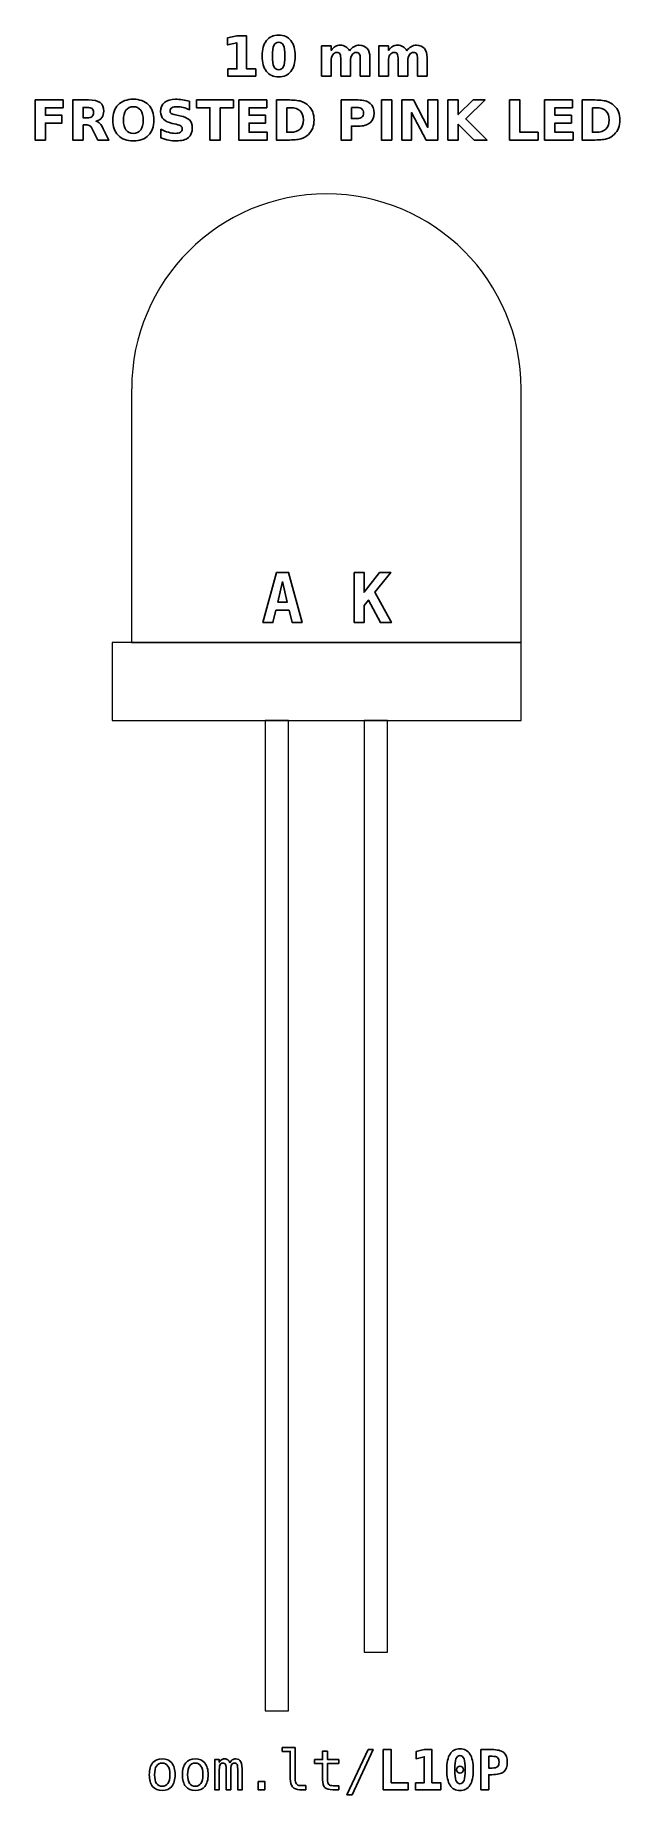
# Model space of a CAD drawing. Header units: centimetres. Extents: x -11.25 to -9.75, y -17.01 to -12.5.
import ezdxf

# ---------------------------------------------------------------- set-up
doc = ezdxf.new("R2010")
doc.units = ezdxf.units.CM
doc.header["$MEASUREMENT"] = 0
doc.layers.add('Layer 1', color=7, linetype='Continuous')

msp = doc.modelspace()

# ---------------------------------------------------------------- linework, layer by layer
at = {"layer": 'Layer 1', "color": 250, "lineweight": 20}
msp.add_lwpolyline([(-11.05011, -14.25501), (-10.00011, -14.25501), (-10.00011, -14.05501), (-11.05011, -14.05501), (-11.05011, -14.25501)], close=True, dxfattribs=at)
at = {"layer": 'Layer 1', "color": 250}
for points, knots in [([(-10.75326, -12.58415), (-10.75326, -12.58415), (-10.72983, -12.58415), (-10.72983, -12.58415), (-10.72983, -12.58415), (-10.72983, -12.58415), (-10.72983, -12.51766), (-10.72983, -12.51766), (-10.72983, -12.51766), (-10.72983, -12.51766), (-10.75387, -12.52263), (-10.75387, -12.52263), (-10.75387, -12.52263), (-10.75387, -12.52263), (-10.75387, -12.50456), (-10.75387, -12.50456), (-10.75387, -12.50456), (-10.75387, -12.50456), (-10.72997, -12.4996), (-10.72997, -12.4996), (-10.72997, -12.4996), (-10.72997, -12.4996), (-10.70476, -12.4996), (-10.70476, -12.4996), (-10.70476, -12.4996), (-10.70476, -12.4996), (-10.70476, -12.58415), (-10.70476, -12.58415), (-10.70476, -12.58415), (-10.70476, -12.58415), (-10.68134, -12.58415), (-10.68134, -12.58415), (-10.68134, -12.58415), (-10.68134, -12.58415), (-10.68134, -12.60247), (-10.68134, -12.60247), (-10.68134, -12.60247), (-10.68134, -12.60247), (-10.75326, -12.60247), (-10.75326, -12.60247), (-10.75326, -12.60247), (-10.75326, -12.60247), (-10.75326, -12.58415), (-10.75326, -12.58415)], [0, 0, 0, 0, 0.0909091, 0.0909091, 0.0909091, 0.0909091, 0.1818182, 0.1818182, 0.1818182, 0.1818182, 0.2727273, 0.2727273, 0.2727273, 0.2727273, 0.3636364, 0.3636364, 0.3636364, 0.3636364, 0.4545455, 0.4545455, 0.4545455, 0.4545455, 0.5454545, 0.5454545, 0.5454545, 0.5454545, 0.6363636, 0.6363636, 0.6363636, 0.6363636, 0.7272727, 0.7272727, 0.7272727, 0.7272727, 0.8181818, 0.8181818, 0.8181818, 0.8181818, 0.9090909, 0.9090909, 0.9090909, 0.9090909, 1, 1, 1, 1]), ([(-10.58016, -12.55113), (-10.58016, -12.56818), (-10.58383, -12.58133), (-10.59119, -12.59059), (-10.59119, -12.59059), (-10.59853, -12.59984), (-10.60897, -12.60447), (-10.62247, -12.60447), (-10.62247, -12.60447), (-10.63602, -12.60447), (-10.64648, -12.59984), (-10.65382, -12.59059), (-10.65382, -12.59059), (-10.66118, -12.58133), (-10.66485, -12.56818), (-10.66485, -12.55113), (-10.66485, -12.55113), (-10.66485, -12.53406), (-10.66118, -12.52088), (-10.65382, -12.51162), (-10.65382, -12.51162), (-10.64648, -12.50238), (-10.63602, -12.49774), (-10.62247, -12.49774), (-10.62247, -12.49774), (-10.60897, -12.49774), (-10.59853, -12.50238), (-10.59119, -12.51162), (-10.59119, -12.51162), (-10.58383, -12.52088), (-10.58016, -12.53406), (-10.58016, -12.55113)], [0, 0, 0, 0, 0.125, 0.125, 0.125, 0.125, 0.25, 0.25, 0.25, 0.25, 0.375, 0.375, 0.375, 0.375, 0.5, 0.5, 0.5, 0.5, 0.625, 0.625, 0.625, 0.625, 0.75, 0.75, 0.75, 0.75, 0.875, 0.875, 0.875, 0.875, 1, 1, 1, 1]), ([(-10.60669, -12.55094), (-10.60669, -12.53808), (-10.60789, -12.52902), (-10.61031, -12.52375), (-10.61031, -12.52375), (-10.61271, -12.51851), (-10.61678, -12.51588), (-10.62247, -12.51588), (-10.62247, -12.51588), (-10.62816, -12.51588), (-10.63223, -12.51851), (-10.63468, -12.52375), (-10.63468, -12.52375), (-10.6371, -12.52902), (-10.63832, -12.53808), (-10.63832, -12.55094), (-10.63832, -12.55094), (-10.63832, -12.56392), (-10.6371, -12.5731), (-10.63468, -12.57841), (-10.63468, -12.57841), (-10.63223, -12.58375), (-10.62816, -12.58641), (-10.62247, -12.58641), (-10.62247, -12.58641), (-10.61683, -12.58641), (-10.61278, -12.58375), (-10.61033, -12.57841), (-10.61033, -12.57841), (-10.60791, -12.5731), (-10.60669, -12.56392), (-10.60669, -12.55094)], [0, 0, 0, 0, 0.125, 0.125, 0.125, 0.125, 0.25, 0.25, 0.25, 0.25, 0.375, 0.375, 0.375, 0.375, 0.5, 0.5, 0.5, 0.5, 0.625, 0.625, 0.625, 0.625, 0.75, 0.75, 0.75, 0.75, 0.875, 0.875, 0.875, 0.875, 1, 1, 1, 1]), ([(-10.44091, -12.53812), (-10.43778, -12.53335), (-10.43409, -12.5297), (-10.42978, -12.52721), (-10.42978, -12.52721), (-10.42548, -12.52469), (-10.42078, -12.52345), (-10.41563, -12.52345), (-10.41563, -12.52345), (-10.40676, -12.52345), (-10.40001, -12.52618), (-10.39538, -12.53166), (-10.39538, -12.53166), (-10.39074, -12.53711), (-10.38841, -12.54506), (-10.38841, -12.55548), (-10.38841, -12.55548), (-10.38841, -12.55548), (-10.38841, -12.60247), (-10.38841, -12.60247), (-10.38841, -12.60247), (-10.38841, -12.60247), (-10.41323, -12.60247), (-10.41323, -12.60247), (-10.41323, -12.60247), (-10.41323, -12.60247), (-10.41323, -12.56223), (-10.41323, -12.56223), (-10.41323, -12.56223), (-10.41318, -12.56164), (-10.41316, -12.56103), (-10.41313, -12.56037), (-10.41313, -12.56037), (-10.41311, -12.55974), (-10.41309, -12.55882), (-10.41309, -12.55762), (-10.41309, -12.55762), (-10.41309, -12.55216), (-10.41388, -12.54819), (-10.41551, -12.54574), (-10.41551, -12.54574), (-10.41711, -12.54327), (-10.41969, -12.54205), (-10.42327, -12.54205), (-10.42327, -12.54205), (-10.42797, -12.54205), (-10.43157, -12.54398), (-10.43413, -12.54784), (-10.43413, -12.54784), (-10.43667, -12.55169), (-10.43799, -12.55727), (-10.43809, -12.56458), (-10.43809, -12.56458), (-10.43809, -12.56458), (-10.43809, -12.60247), (-10.43809, -12.60247), (-10.43809, -12.60247), (-10.43809, -12.60247), (-10.4629, -12.60247), (-10.4629, -12.60247), (-10.4629, -12.60247), (-10.4629, -12.60247), (-10.4629, -12.56223), (-10.4629, -12.56223), (-10.4629, -12.56223), (-10.4629, -12.55369), (-10.46363, -12.54819), (-10.46511, -12.54574), (-10.46511, -12.54574), (-10.46657, -12.54327), (-10.46918, -12.54205), (-10.47294, -12.54205), (-10.47294, -12.54205), (-10.47769, -12.54205), (-10.48134, -12.544), (-10.4839, -12.54788), (-10.4839, -12.54788), (-10.48646, -12.55176), (-10.48776, -12.55729), (-10.48776, -12.56451), (-10.48776, -12.56451), (-10.48776, -12.56451), (-10.48776, -12.60247), (-10.48776, -12.60247), (-10.48776, -12.60247), (-10.48776, -12.60247), (-10.51257, -12.60247), (-10.51257, -12.60247), (-10.51257, -12.60247), (-10.51257, -12.60247), (-10.51257, -12.52531), (-10.51257, -12.52531), (-10.51257, -12.52531), (-10.51257, -12.52531), (-10.48776, -12.52531), (-10.48776, -12.52531), (-10.48776, -12.52531), (-10.48776, -12.52531), (-10.48776, -12.53662), (-10.48776, -12.53662), (-10.48776, -12.53662), (-10.48472, -12.53224), (-10.48124, -12.52898), (-10.47731, -12.52676), (-10.47731, -12.52676), (-10.47339, -12.52455), (-10.46906, -12.52345), (-10.46433, -12.52345), (-10.46433, -12.52345), (-10.45902, -12.52345), (-10.45429, -12.52474), (-10.45022, -12.52731), (-10.45022, -12.52731), (-10.44613, -12.52989), (-10.44302, -12.53349), (-10.44091, -12.53812)], [0, 0, 0, 0, 0.0344828, 0.0344828, 0.0344828, 0.0344828, 0.0689655, 0.0689655, 0.0689655, 0.0689655, 0.1034483, 0.1034483, 0.1034483, 0.1034483, 0.137931, 0.137931, 0.137931, 0.137931, 0.1724138, 0.1724138, 0.1724138, 0.1724138, 0.2068966, 0.2068966, 0.2068966, 0.2068966, 0.2413793, 0.2413793, 0.2413793, 0.2413793, 0.2758621, 0.2758621, 0.2758621, 0.2758621, 0.3103448, 0.3103448, 0.3103448, 0.3103448, 0.3448276, 0.3448276, 0.3448276, 0.3448276, 0.3793103, 0.3793103, 0.3793103, 0.3793103, 0.4137931, 0.4137931, 0.4137931, 0.4137931, 0.4482759, 0.4482759, 0.4482759, 0.4482759, 0.4827586, 0.4827586, 0.4827586, 0.4827586, 0.5172414, 0.5172414, 0.5172414, 0.5172414, 0.5517241, 0.5517241, 0.5517241, 0.5517241, 0.5862069, 0.5862069, 0.5862069, 0.5862069, 0.6206897, 0.6206897, 0.6206897, 0.6206897, 0.6551724, 0.6551724, 0.6551724, 0.6551724, 0.6896552, 0.6896552, 0.6896552, 0.6896552, 0.7241379, 0.7241379, 0.7241379, 0.7241379, 0.7586207, 0.7586207, 0.7586207, 0.7586207, 0.7931034, 0.7931034, 0.7931034, 0.7931034, 0.8275862, 0.8275862, 0.8275862, 0.8275862, 0.862069, 0.862069, 0.862069, 0.862069, 0.8965517, 0.8965517, 0.8965517, 0.8965517, 0.9310345, 0.9310345, 0.9310345, 0.9310345, 0.9655172, 0.9655172, 0.9655172, 0.9655172, 1, 1, 1, 1]), ([(-10.29387, -12.53812), (-10.29074, -12.53335), (-10.28705, -12.5297), (-10.28274, -12.52721), (-10.28274, -12.52721), (-10.27844, -12.52469), (-10.27374, -12.52345), (-10.26859, -12.52345), (-10.26859, -12.52345), (-10.25972, -12.52345), (-10.25297, -12.52618), (-10.24834, -12.53166), (-10.24834, -12.53166), (-10.2437, -12.53711), (-10.24137, -12.54506), (-10.24137, -12.55548), (-10.24137, -12.55548), (-10.24137, -12.55548), (-10.24137, -12.60247), (-10.24137, -12.60247), (-10.24137, -12.60247), (-10.24137, -12.60247), (-10.26619, -12.60247), (-10.26619, -12.60247), (-10.26619, -12.60247), (-10.26619, -12.60247), (-10.26619, -12.56223), (-10.26619, -12.56223), (-10.26619, -12.56223), (-10.26614, -12.56164), (-10.26612, -12.56103), (-10.26609, -12.56037), (-10.26609, -12.56037), (-10.26607, -12.55974), (-10.26605, -12.55882), (-10.26605, -12.55762), (-10.26605, -12.55762), (-10.26605, -12.55216), (-10.26684, -12.54819), (-10.26847, -12.54574), (-10.26847, -12.54574), (-10.27007, -12.54327), (-10.27265, -12.54205), (-10.27623, -12.54205), (-10.27623, -12.54205), (-10.28093, -12.54205), (-10.28453, -12.54398), (-10.28709, -12.54784), (-10.28709, -12.54784), (-10.28963, -12.55169), (-10.29095, -12.55727), (-10.29105, -12.56458), (-10.29105, -12.56458), (-10.29105, -12.56458), (-10.29105, -12.60247), (-10.29105, -12.60247), (-10.29105, -12.60247), (-10.29105, -12.60247), (-10.31586, -12.60247), (-10.31586, -12.60247), (-10.31586, -12.60247), (-10.31586, -12.60247), (-10.31586, -12.56223), (-10.31586, -12.56223), (-10.31586, -12.56223), (-10.31586, -12.55369), (-10.31659, -12.54819), (-10.31807, -12.54574), (-10.31807, -12.54574), (-10.31953, -12.54327), (-10.32214, -12.54205), (-10.3259, -12.54205), (-10.3259, -12.54205), (-10.33065, -12.54205), (-10.3343, -12.544), (-10.33686, -12.54788), (-10.33686, -12.54788), (-10.33942, -12.55176), (-10.34072, -12.55729), (-10.34072, -12.56451), (-10.34072, -12.56451), (-10.34072, -12.56451), (-10.34072, -12.60247), (-10.34072, -12.60247), (-10.34072, -12.60247), (-10.34072, -12.60247), (-10.36553, -12.60247), (-10.36553, -12.60247), (-10.36553, -12.60247), (-10.36553, -12.60247), (-10.36553, -12.52531), (-10.36553, -12.52531), (-10.36553, -12.52531), (-10.36553, -12.52531), (-10.34072, -12.52531), (-10.34072, -12.52531), (-10.34072, -12.52531), (-10.34072, -12.52531), (-10.34072, -12.53662), (-10.34072, -12.53662), (-10.34072, -12.53662), (-10.33768, -12.53224), (-10.3342, -12.52898), (-10.33027, -12.52676), (-10.33027, -12.52676), (-10.32635, -12.52455), (-10.32202, -12.52345), (-10.31729, -12.52345), (-10.31729, -12.52345), (-10.31198, -12.52345), (-10.30725, -12.52474), (-10.30318, -12.52731), (-10.30318, -12.52731), (-10.29909, -12.52989), (-10.29598, -12.53349), (-10.29387, -12.53812)], [0, 0, 0, 0, 0.0344828, 0.0344828, 0.0344828, 0.0344828, 0.0689655, 0.0689655, 0.0689655, 0.0689655, 0.1034483, 0.1034483, 0.1034483, 0.1034483, 0.137931, 0.137931, 0.137931, 0.137931, 0.1724138, 0.1724138, 0.1724138, 0.1724138, 0.2068966, 0.2068966, 0.2068966, 0.2068966, 0.2413793, 0.2413793, 0.2413793, 0.2413793, 0.2758621, 0.2758621, 0.2758621, 0.2758621, 0.3103448, 0.3103448, 0.3103448, 0.3103448, 0.3448276, 0.3448276, 0.3448276, 0.3448276, 0.3793103, 0.3793103, 0.3793103, 0.3793103, 0.4137931, 0.4137931, 0.4137931, 0.4137931, 0.4482759, 0.4482759, 0.4482759, 0.4482759, 0.4827586, 0.4827586, 0.4827586, 0.4827586, 0.5172414, 0.5172414, 0.5172414, 0.5172414, 0.5517241, 0.5517241, 0.5517241, 0.5517241, 0.5862069, 0.5862069, 0.5862069, 0.5862069, 0.6206897, 0.6206897, 0.6206897, 0.6206897, 0.6551724, 0.6551724, 0.6551724, 0.6551724, 0.6896552, 0.6896552, 0.6896552, 0.6896552, 0.7241379, 0.7241379, 0.7241379, 0.7241379, 0.7586207, 0.7586207, 0.7586207, 0.7586207, 0.7931034, 0.7931034, 0.7931034, 0.7931034, 0.8275862, 0.8275862, 0.8275862, 0.8275862, 0.862069, 0.862069, 0.862069, 0.862069, 0.8965517, 0.8965517, 0.8965517, 0.8965517, 0.9310345, 0.9310345, 0.9310345, 0.9310345, 0.9655172, 0.9655172, 0.9655172, 0.9655172, 1, 1, 1, 1]), ([(-11.24775, -12.66385), (-11.24775, -12.66385), (-11.17616, -12.66385), (-11.17616, -12.66385), (-11.17616, -12.66385), (-11.17616, -12.66385), (-11.17616, -12.68391), (-11.17616, -12.68391), (-11.17616, -12.68391), (-11.17616, -12.68391), (-11.22122, -12.68391), (-11.22122, -12.68391), (-11.22122, -12.68391), (-11.22122, -12.68391), (-11.22122, -12.70306), (-11.22122, -12.70306), (-11.22122, -12.70306), (-11.22122, -12.70306), (-11.17884, -12.70306), (-11.17884, -12.70306), (-11.17884, -12.70306), (-11.17884, -12.70306), (-11.17884, -12.72312), (-11.17884, -12.72312), (-11.17884, -12.72312), (-11.17884, -12.72312), (-11.22122, -12.72312), (-11.22122, -12.72312), (-11.22122, -12.72312), (-11.22122, -12.72312), (-11.22122, -12.76672), (-11.22122, -12.76672), (-11.22122, -12.76672), (-11.22122, -12.76672), (-11.24775, -12.76672), (-11.24775, -12.76672), (-11.24775, -12.76672), (-11.24775, -12.76672), (-11.24775, -12.66385), (-11.24775, -12.66385)], [0, 0, 0, 0, 0.1, 0.1, 0.1, 0.1, 0.2, 0.2, 0.2, 0.2, 0.3, 0.3, 0.3, 0.3, 0.4, 0.4, 0.4, 0.4, 0.5, 0.5, 0.5, 0.5, 0.6, 0.6, 0.6, 0.6, 0.7, 0.7, 0.7, 0.7, 0.8, 0.8, 0.8, 0.8, 0.9, 0.9, 0.9, 0.9, 1, 1, 1, 1]), ([(-11.12482, -12.7278), (-11.12482, -12.7278), (-11.12482, -12.76672), (-11.12482, -12.76672), (-11.12482, -12.76672), (-11.12482, -12.76672), (-11.15135, -12.76672), (-11.15135, -12.76672), (-11.15135, -12.76672), (-11.15135, -12.76672), (-11.15135, -12.66385), (-11.15135, -12.66385), (-11.15135, -12.66385), (-11.15135, -12.66385), (-11.11083, -12.66385), (-11.11083, -12.66385), (-11.11083, -12.66385), (-11.09728, -12.66385), (-11.08733, -12.66613), (-11.08103, -12.67067), (-11.08103, -12.67067), (-11.07471, -12.67521), (-11.07155, -12.68241), (-11.07155, -12.69224), (-11.07155, -12.69224), (-11.07155, -12.69903), (-11.0732, -12.70463), (-11.07647, -12.70898), (-11.07647, -12.70898), (-11.07976, -12.71336), (-11.08472, -12.71658), (-11.09133, -12.71863), (-11.09133, -12.71863), (-11.08771, -12.71947), (-11.08444, -12.72133), (-11.08157, -12.72425), (-11.08157, -12.72425), (-11.0787, -12.72716), (-11.07581, -12.73158), (-11.07287, -12.73751), (-11.07287, -12.73751), (-11.07287, -12.73751), (-11.05845, -12.76672), (-11.05845, -12.76672), (-11.05845, -12.76672), (-11.05845, -12.76672), (-11.08672, -12.76672), (-11.08672, -12.76672), (-11.08672, -12.76672), (-11.08672, -12.76672), (-11.09926, -12.74116), (-11.09926, -12.74116), (-11.09926, -12.74116), (-11.10177, -12.73603), (-11.10434, -12.7325), (-11.10695, -12.73062), (-11.10695, -12.73062), (-11.10954, -12.72874), (-11.11299, -12.7278), (-11.11732, -12.7278), (-11.11732, -12.7278), (-11.11732, -12.7278), (-11.12482, -12.7278), (-11.12482, -12.7278)], [0, 0, 0, 0, 0.0625, 0.0625, 0.0625, 0.0625, 0.125, 0.125, 0.125, 0.125, 0.1875, 0.1875, 0.1875, 0.1875, 0.25, 0.25, 0.25, 0.25, 0.3125, 0.3125, 0.3125, 0.3125, 0.375, 0.375, 0.375, 0.375, 0.4375, 0.4375, 0.4375, 0.4375, 0.5, 0.5, 0.5, 0.5, 0.5625, 0.5625, 0.5625, 0.5625, 0.625, 0.625, 0.625, 0.625, 0.6875, 0.6875, 0.6875, 0.6875, 0.75, 0.75, 0.75, 0.75, 0.8125, 0.8125, 0.8125, 0.8125, 0.875, 0.875, 0.875, 0.875, 0.9375, 0.9375, 0.9375, 0.9375, 1, 1, 1, 1]), ([(-10.99571, -12.66199), (-10.97918, -12.66199), (-10.96622, -12.66672), (-10.95686, -12.6762), (-10.95686, -12.6762), (-10.94748, -12.68565), (-10.9428, -12.6987), (-10.9428, -12.71538), (-10.9428, -12.71538), (-10.9428, -12.73201), (-10.94748, -12.74506), (-10.95686, -12.75451), (-10.95686, -12.75451), (-10.96622, -12.76399), (-10.97918, -12.76872), (-10.99571, -12.76872), (-10.99571, -12.76872), (-11.0122, -12.76872), (-11.02513, -12.76399), (-11.03454, -12.75451), (-11.03454, -12.75451), (-11.04392, -12.74506), (-11.04863, -12.73201), (-11.04863, -12.71538), (-11.04863, -12.71538), (-11.04863, -12.6987), (-11.04392, -12.68565), (-11.03454, -12.6762), (-11.03454, -12.6762), (-11.02513, -12.66672), (-11.0122, -12.66199), (-10.99571, -12.66199)], [0, 0, 0, 0, 0.125, 0.125, 0.125, 0.125, 0.25, 0.25, 0.25, 0.25, 0.375, 0.375, 0.375, 0.375, 0.5, 0.5, 0.5, 0.5, 0.625, 0.625, 0.625, 0.625, 0.75, 0.75, 0.75, 0.75, 0.875, 0.875, 0.875, 0.875, 1, 1, 1, 1]), ([(-10.85114, -12.6671), (-10.85114, -12.6671), (-10.85114, -12.68885), (-10.85114, -12.68885), (-10.85114, -12.68885), (-10.85679, -12.68633), (-10.86231, -12.68443), (-10.86767, -12.68314), (-10.86767, -12.68314), (-10.87306, -12.68184), (-10.87814, -12.68121), (-10.88291, -12.68121), (-10.88291, -12.68121), (-10.88924, -12.68121), (-10.89394, -12.68208), (-10.89698, -12.68382), (-10.89698, -12.68382), (-10.90001, -12.68558), (-10.90152, -12.68829), (-10.90152, -12.69196), (-10.90152, -12.69196), (-10.90152, -12.69471), (-10.90051, -12.69687), (-10.89846, -12.6984), (-10.89846, -12.6984), (-10.89641, -12.69993), (-10.8927, -12.70127), (-10.88731, -12.70237), (-10.88731, -12.70237), (-10.88731, -12.70237), (-10.87602, -12.70463), (-10.87602, -12.70463), (-10.87602, -12.70463), (-10.86457, -12.70694), (-10.85646, -12.71042), (-10.85164, -12.71512), (-10.85164, -12.71512), (-10.84681, -12.7198), (-10.84439, -12.72646), (-10.84439, -12.73509), (-10.84439, -12.73509), (-10.84439, -12.74645), (-10.84775, -12.75489), (-10.85448, -12.76042), (-10.85448, -12.76042), (-10.86121, -12.76594), (-10.87148, -12.76872), (-10.88531, -12.76872), (-10.88531, -12.76872), (-10.89185, -12.76872), (-10.89839, -12.76811), (-10.90495, -12.76686), (-10.90495, -12.76686), (-10.91151, -12.76561), (-10.9181, -12.76378), (-10.92466, -12.76136), (-10.92466, -12.76136), (-10.92466, -12.76136), (-10.92466, -12.73897), (-10.92466, -12.73897), (-10.92466, -12.73897), (-10.9181, -12.74245), (-10.91175, -12.74508), (-10.90561, -12.74685), (-10.90561, -12.74685), (-10.89947, -12.74861), (-10.89357, -12.7495), (-10.88788, -12.7495), (-10.88788, -12.7495), (-10.88209, -12.7495), (-10.87765, -12.74854), (-10.87457, -12.74661), (-10.87457, -12.74661), (-10.87148, -12.74468), (-10.86996, -12.74193), (-10.86996, -12.73833), (-10.86996, -12.73833), (-10.86996, -12.73513), (-10.87099, -12.73264), (-10.87308, -12.7309), (-10.87308, -12.7309), (-10.87518, -12.72916), (-10.87934, -12.72759), (-10.8856, -12.72622), (-10.8856, -12.72622), (-10.8856, -12.72622), (-10.89587, -12.72394), (-10.89587, -12.72394), (-10.89587, -12.72394), (-10.90615, -12.72173), (-10.91368, -12.71823), (-10.91843, -12.7134), (-10.91843, -12.7134), (-10.92318, -12.70858), (-10.92555, -12.70207), (-10.92555, -12.69391), (-10.92555, -12.69391), (-10.92555, -12.68365), (-10.92224, -12.67577), (-10.91563, -12.67027), (-10.91563, -12.67027), (-10.90902, -12.66474), (-10.89952, -12.66199), (-10.8871, -12.66199), (-10.8871, -12.66199), (-10.88146, -12.66199), (-10.87565, -12.66242), (-10.86967, -12.66326), (-10.86967, -12.66326), (-10.8637, -12.66411), (-10.85752, -12.66538), (-10.85114, -12.6671)], [0, 0, 0, 0, 0.0357143, 0.0357143, 0.0357143, 0.0357143, 0.0714286, 0.0714286, 0.0714286, 0.0714286, 0.1071429, 0.1071429, 0.1071429, 0.1071429, 0.1428571, 0.1428571, 0.1428571, 0.1428571, 0.1785714, 0.1785714, 0.1785714, 0.1785714, 0.2142857, 0.2142857, 0.2142857, 0.2142857, 0.25, 0.25, 0.25, 0.25, 0.2857143, 0.2857143, 0.2857143, 0.2857143, 0.3214286, 0.3214286, 0.3214286, 0.3214286, 0.3571429, 0.3571429, 0.3571429, 0.3571429, 0.3928571, 0.3928571, 0.3928571, 0.3928571, 0.4285714, 0.4285714, 0.4285714, 0.4285714, 0.4642857, 0.4642857, 0.4642857, 0.4642857, 0.5, 0.5, 0.5, 0.5, 0.5357143, 0.5357143, 0.5357143, 0.5357143, 0.5714286, 0.5714286, 0.5714286, 0.5714286, 0.6071429, 0.6071429, 0.6071429, 0.6071429, 0.6428571, 0.6428571, 0.6428571, 0.6428571, 0.6785714, 0.6785714, 0.6785714, 0.6785714, 0.7142857, 0.7142857, 0.7142857, 0.7142857, 0.75, 0.75, 0.75, 0.75, 0.7857143, 0.7857143, 0.7857143, 0.7857143, 0.8214286, 0.8214286, 0.8214286, 0.8214286, 0.8571429, 0.8571429, 0.8571429, 0.8571429, 0.8928571, 0.8928571, 0.8928571, 0.8928571, 0.9285714, 0.9285714, 0.9285714, 0.9285714, 0.9642857, 0.9642857, 0.9642857, 0.9642857, 1, 1, 1, 1]), ([(-10.83339, -12.66385), (-10.83339, -12.66385), (-10.73859, -12.66385), (-10.73859, -12.66385), (-10.73859, -12.66385), (-10.73859, -12.66385), (-10.73859, -12.68391), (-10.73859, -12.68391), (-10.73859, -12.68391), (-10.73859, -12.68391), (-10.77269, -12.68391), (-10.77269, -12.68391), (-10.77269, -12.68391), (-10.77269, -12.68391), (-10.77269, -12.76672), (-10.77269, -12.76672), (-10.77269, -12.76672), (-10.77269, -12.76672), (-10.79922, -12.76672), (-10.79922, -12.76672), (-10.79922, -12.76672), (-10.79922, -12.76672), (-10.79922, -12.68391), (-10.79922, -12.68391), (-10.79922, -12.68391), (-10.79922, -12.68391), (-10.83339, -12.68391), (-10.83339, -12.68391), (-10.83339, -12.68391), (-10.83339, -12.68391), (-10.83339, -12.66385), (-10.83339, -12.66385)], [0, 0, 0, 0, 0.125, 0.125, 0.125, 0.125, 0.25, 0.25, 0.25, 0.25, 0.375, 0.375, 0.375, 0.375, 0.5, 0.5, 0.5, 0.5, 0.625, 0.625, 0.625, 0.625, 0.75, 0.75, 0.75, 0.75, 0.875, 0.875, 0.875, 0.875, 1, 1, 1, 1]), ([(-10.72485, -12.66385), (-10.72485, -12.66385), (-10.65326, -12.66385), (-10.65326, -12.66385), (-10.65326, -12.66385), (-10.65326, -12.66385), (-10.65326, -12.68391), (-10.65326, -12.68391), (-10.65326, -12.68391), (-10.65326, -12.68391), (-10.69832, -12.68391), (-10.69832, -12.68391), (-10.69832, -12.68391), (-10.69832, -12.68391), (-10.69832, -12.70306), (-10.69832, -12.70306), (-10.69832, -12.70306), (-10.69832, -12.70306), (-10.65597, -12.70306), (-10.65597, -12.70306), (-10.65597, -12.70306), (-10.65597, -12.70306), (-10.65597, -12.72312), (-10.65597, -12.72312), (-10.65597, -12.72312), (-10.65597, -12.72312), (-10.69832, -12.72312), (-10.69832, -12.72312), (-10.69832, -12.72312), (-10.69832, -12.72312), (-10.69832, -12.74666), (-10.69832, -12.74666), (-10.69832, -12.74666), (-10.69832, -12.74666), (-10.65176, -12.74666), (-10.65176, -12.74666), (-10.65176, -12.74666), (-10.65176, -12.74666), (-10.65176, -12.76672), (-10.65176, -12.76672), (-10.65176, -12.76672), (-10.65176, -12.76672), (-10.72485, -12.76672), (-10.72485, -12.76672), (-10.72485, -12.76672), (-10.72485, -12.76672), (-10.72485, -12.66385), (-10.72485, -12.66385)], [0, 0, 0, 0, 0.0833333, 0.0833333, 0.0833333, 0.0833333, 0.1666667, 0.1666667, 0.1666667, 0.1666667, 0.25, 0.25, 0.25, 0.25, 0.3333333, 0.3333333, 0.3333333, 0.3333333, 0.4166667, 0.4166667, 0.4166667, 0.4166667, 0.5, 0.5, 0.5, 0.5, 0.5833333, 0.5833333, 0.5833333, 0.5833333, 0.6666667, 0.6666667, 0.6666667, 0.6666667, 0.75, 0.75, 0.75, 0.75, 0.8333333, 0.8333333, 0.8333333, 0.8333333, 0.9166667, 0.9166667, 0.9166667, 0.9166667, 1, 1, 1, 1]), ([(-10.62845, -12.66385), (-10.62845, -12.66385), (-10.60046, -12.66385), (-10.60046, -12.66385), (-10.60046, -12.66385), (-10.58485, -12.66385), (-10.57323, -12.66496), (-10.56559, -12.66719), (-10.56559, -12.66719), (-10.55794, -12.66942), (-10.55138, -12.67319), (-10.5459, -12.67853), (-10.5459, -12.67853), (-10.54108, -12.68316), (-10.53751, -12.68852), (-10.53515, -12.69459), (-10.53515, -12.69459), (-10.53283, -12.70063), (-10.53165, -12.7075), (-10.53165, -12.71519), (-10.53165, -12.71519), (-10.53165, -12.72295), (-10.53283, -12.72987), (-10.53515, -12.73596), (-10.53515, -12.73596), (-10.53751, -12.74205), (-10.54108, -12.74741), (-10.5459, -12.75204), (-10.5459, -12.75204), (-10.55143, -12.75738), (-10.55804, -12.76115), (-10.56575, -12.76338), (-10.56575, -12.76338), (-10.57347, -12.76561), (-10.58504, -12.76672), (-10.60046, -12.76672), (-10.60046, -12.76672), (-10.60046, -12.76672), (-10.62845, -12.76672), (-10.62845, -12.76672), (-10.62845, -12.76672), (-10.62845, -12.76672), (-10.62845, -12.66385), (-10.62845, -12.66385)], [0, 0, 0, 0, 0.0909091, 0.0909091, 0.0909091, 0.0909091, 0.1818182, 0.1818182, 0.1818182, 0.1818182, 0.2727273, 0.2727273, 0.2727273, 0.2727273, 0.3636364, 0.3636364, 0.3636364, 0.3636364, 0.4545455, 0.4545455, 0.4545455, 0.4545455, 0.5454545, 0.5454545, 0.5454545, 0.5454545, 0.6363636, 0.6363636, 0.6363636, 0.6363636, 0.7272727, 0.7272727, 0.7272727, 0.7272727, 0.8181818, 0.8181818, 0.8181818, 0.8181818, 0.9090909, 0.9090909, 0.9090909, 0.9090909, 1, 1, 1, 1]), ([(-10.4622, -12.66385), (-10.4622, -12.66385), (-10.41818, -12.66385), (-10.41818, -12.66385), (-10.41818, -12.66385), (-10.40508, -12.66385), (-10.39503, -12.66677), (-10.38802, -12.67258), (-10.38802, -12.67258), (-10.38102, -12.67839), (-10.37751, -12.68666), (-10.37751, -12.69741), (-10.37751, -12.69741), (-10.37751, -12.70818), (-10.38102, -12.71648), (-10.38802, -12.72229), (-10.38802, -12.72229), (-10.39503, -12.7281), (-10.40508, -12.73102), (-10.41818, -12.73102), (-10.41818, -12.73102), (-10.41818, -12.73102), (-10.43567, -12.73102), (-10.43567, -12.73102), (-10.43567, -12.73102), (-10.43567, -12.73102), (-10.43567, -12.76672), (-10.43567, -12.76672), (-10.43567, -12.76672), (-10.43567, -12.76672), (-10.4622, -12.76672), (-10.4622, -12.76672), (-10.4622, -12.76672), (-10.4622, -12.76672), (-10.4622, -12.66385), (-10.4622, -12.66385)], [0, 0, 0, 0, 0.1111111, 0.1111111, 0.1111111, 0.1111111, 0.2222222, 0.2222222, 0.2222222, 0.2222222, 0.3333333, 0.3333333, 0.3333333, 0.3333333, 0.4444444, 0.4444444, 0.4444444, 0.4444444, 0.5555556, 0.5555556, 0.5555556, 0.5555556, 0.6666667, 0.6666667, 0.6666667, 0.6666667, 0.7777778, 0.7777778, 0.7777778, 0.7777778, 0.8888889, 0.8888889, 0.8888889, 0.8888889, 1, 1, 1, 1]), ([(-10.35879, -12.66385), (-10.35879, -12.66385), (-10.33226, -12.66385), (-10.33226, -12.66385), (-10.33226, -12.66385), (-10.33226, -12.66385), (-10.33226, -12.76672), (-10.33226, -12.76672), (-10.33226, -12.76672), (-10.33226, -12.76672), (-10.35879, -12.76672), (-10.35879, -12.76672), (-10.35879, -12.76672), (-10.35879, -12.76672), (-10.35879, -12.66385), (-10.35879, -12.66385)], [0, 0, 0, 0, 0.25, 0.25, 0.25, 0.25, 0.5, 0.5, 0.5, 0.5, 0.75, 0.75, 0.75, 0.75, 1, 1, 1, 1]), ([(-10.3063, -12.66385), (-10.3063, -12.66385), (-10.27667, -12.66385), (-10.27667, -12.66385), (-10.27667, -12.66385), (-10.27667, -12.66385), (-10.23925, -12.73441), (-10.23925, -12.73441), (-10.23925, -12.73441), (-10.23925, -12.73441), (-10.23925, -12.66385), (-10.23925, -12.66385), (-10.23925, -12.66385), (-10.23925, -12.66385), (-10.21411, -12.66385), (-10.21411, -12.66385), (-10.21411, -12.66385), (-10.21411, -12.66385), (-10.21411, -12.76672), (-10.21411, -12.76672), (-10.21411, -12.76672), (-10.21411, -12.76672), (-10.24374, -12.76672), (-10.24374, -12.76672), (-10.24374, -12.76672), (-10.24374, -12.76672), (-10.28116, -12.69616), (-10.28116, -12.69616), (-10.28116, -12.69616), (-10.28116, -12.69616), (-10.28116, -12.76672), (-10.28116, -12.76672), (-10.28116, -12.76672), (-10.28116, -12.76672), (-10.3063, -12.76672), (-10.3063, -12.76672), (-10.3063, -12.76672), (-10.3063, -12.76672), (-10.3063, -12.66385), (-10.3063, -12.66385)], [0, 0, 0, 0, 0.1, 0.1, 0.1, 0.1, 0.2, 0.2, 0.2, 0.2, 0.3, 0.3, 0.3, 0.3, 0.4, 0.4, 0.4, 0.4, 0.5, 0.5, 0.5, 0.5, 0.6, 0.6, 0.6, 0.6, 0.7, 0.7, 0.7, 0.7, 0.8, 0.8, 0.8, 0.8, 0.9, 0.9, 0.9, 0.9, 1, 1, 1, 1]), ([(-10.18821, -12.66385), (-10.18821, -12.66385), (-10.16168, -12.66385), (-10.16168, -12.66385), (-10.16168, -12.66385), (-10.16168, -12.66385), (-10.16168, -12.70141), (-10.16168, -12.70141), (-10.16168, -12.70141), (-10.16168, -12.70141), (-10.12344, -12.66385), (-10.12344, -12.66385), (-10.12344, -12.66385), (-10.12344, -12.66385), (-10.09266, -12.66385), (-10.09266, -12.66385), (-10.09266, -12.66385), (-10.09266, -12.66385), (-10.14219, -12.71256), (-10.14219, -12.71256), (-10.14219, -12.71256), (-10.14219, -12.71256), (-10.08755, -12.76672), (-10.08755, -12.76672), (-10.08755, -12.76672), (-10.08755, -12.76672), (-10.12076, -12.76672), (-10.12076, -12.76672), (-10.12076, -12.76672), (-10.12076, -12.76672), (-10.16168, -12.7262), (-10.16168, -12.7262), (-10.16168, -12.7262), (-10.16168, -12.7262), (-10.16168, -12.76672), (-10.16168, -12.76672), (-10.16168, -12.76672), (-10.16168, -12.76672), (-10.18821, -12.76672), (-10.18821, -12.76672), (-10.18821, -12.76672), (-10.18821, -12.76672), (-10.18821, -12.66385), (-10.18821, -12.66385)], [0, 0, 0, 0, 0.0909091, 0.0909091, 0.0909091, 0.0909091, 0.1818182, 0.1818182, 0.1818182, 0.1818182, 0.2727273, 0.2727273, 0.2727273, 0.2727273, 0.3636364, 0.3636364, 0.3636364, 0.3636364, 0.4545455, 0.4545455, 0.4545455, 0.4545455, 0.5454545, 0.5454545, 0.5454545, 0.5454545, 0.6363636, 0.6363636, 0.6363636, 0.6363636, 0.7272727, 0.7272727, 0.7272727, 0.7272727, 0.8181818, 0.8181818, 0.8181818, 0.8181818, 0.9090909, 0.9090909, 0.9090909, 0.9090909, 1, 1, 1, 1]), ([(-10.02974, -12.66385), (-10.02974, -12.66385), (-10.00321, -12.66385), (-10.00321, -12.66385), (-10.00321, -12.66385), (-10.00321, -12.66385), (-10.00321, -12.74666), (-10.00321, -12.74666), (-10.00321, -12.74666), (-10.00321, -12.74666), (-9.95665, -12.74666), (-9.95665, -12.74666), (-9.95665, -12.74666), (-9.95665, -12.74666), (-9.95665, -12.76672), (-9.95665, -12.76672), (-9.95665, -12.76672), (-9.95665, -12.76672), (-10.02974, -12.76672), (-10.02974, -12.76672), (-10.02974, -12.76672), (-10.02974, -12.76672), (-10.02974, -12.66385), (-10.02974, -12.66385)], [0, 0, 0, 0, 0.1666667, 0.1666667, 0.1666667, 0.1666667, 0.3333333, 0.3333333, 0.3333333, 0.3333333, 0.5, 0.5, 0.5, 0.5, 0.6666667, 0.6666667, 0.6666667, 0.6666667, 0.8333333, 0.8333333, 0.8333333, 0.8333333, 1, 1, 1, 1]), ([(-9.93983, -12.66385), (-9.93983, -12.66385), (-9.86824, -12.66385), (-9.86824, -12.66385), (-9.86824, -12.66385), (-9.86824, -12.66385), (-9.86824, -12.68391), (-9.86824, -12.68391), (-9.86824, -12.68391), (-9.86824, -12.68391), (-9.9133, -12.68391), (-9.9133, -12.68391), (-9.9133, -12.68391), (-9.9133, -12.68391), (-9.9133, -12.70306), (-9.9133, -12.70306), (-9.9133, -12.70306), (-9.9133, -12.70306), (-9.87095, -12.70306), (-9.87095, -12.70306), (-9.87095, -12.70306), (-9.87095, -12.70306), (-9.87095, -12.72312), (-9.87095, -12.72312), (-9.87095, -12.72312), (-9.87095, -12.72312), (-9.9133, -12.72312), (-9.9133, -12.72312), (-9.9133, -12.72312), (-9.9133, -12.72312), (-9.9133, -12.74666), (-9.9133, -12.74666), (-9.9133, -12.74666), (-9.9133, -12.74666), (-9.86674, -12.74666), (-9.86674, -12.74666), (-9.86674, -12.74666), (-9.86674, -12.74666), (-9.86674, -12.76672), (-9.86674, -12.76672), (-9.86674, -12.76672), (-9.86674, -12.76672), (-9.93983, -12.76672), (-9.93983, -12.76672), (-9.93983, -12.76672), (-9.93983, -12.76672), (-9.93983, -12.66385), (-9.93983, -12.66385)], [0, 0, 0, 0, 0.0833333, 0.0833333, 0.0833333, 0.0833333, 0.1666667, 0.1666667, 0.1666667, 0.1666667, 0.25, 0.25, 0.25, 0.25, 0.3333333, 0.3333333, 0.3333333, 0.3333333, 0.4166667, 0.4166667, 0.4166667, 0.4166667, 0.5, 0.5, 0.5, 0.5, 0.5833333, 0.5833333, 0.5833333, 0.5833333, 0.6666667, 0.6666667, 0.6666667, 0.6666667, 0.75, 0.75, 0.75, 0.75, 0.8333333, 0.8333333, 0.8333333, 0.8333333, 0.9166667, 0.9166667, 0.9166667, 0.9166667, 1, 1, 1, 1]), ([(-9.84343, -12.66385), (-9.84343, -12.66385), (-9.81544, -12.66385), (-9.81544, -12.66385), (-9.81544, -12.66385), (-9.79983, -12.66385), (-9.78821, -12.66496), (-9.78057, -12.66719), (-9.78057, -12.66719), (-9.77292, -12.66942), (-9.76636, -12.67319), (-9.76088, -12.67853), (-9.76088, -12.67853), (-9.75606, -12.68316), (-9.75249, -12.68852), (-9.75013, -12.69459), (-9.75013, -12.69459), (-9.74781, -12.70063), (-9.74663, -12.7075), (-9.74663, -12.71519), (-9.74663, -12.71519), (-9.74663, -12.72295), (-9.74781, -12.72987), (-9.75013, -12.73596), (-9.75013, -12.73596), (-9.75249, -12.74205), (-9.75606, -12.74741), (-9.76088, -12.75204), (-9.76088, -12.75204), (-9.76641, -12.75738), (-9.77302, -12.76115), (-9.78073, -12.76338), (-9.78073, -12.76338), (-9.78845, -12.76561), (-9.80002, -12.76672), (-9.81544, -12.76672), (-9.81544, -12.76672), (-9.81544, -12.76672), (-9.84343, -12.76672), (-9.84343, -12.76672), (-9.84343, -12.76672), (-9.84343, -12.76672), (-9.84343, -12.66385), (-9.84343, -12.66385)], [0, 0, 0, 0, 0.0909091, 0.0909091, 0.0909091, 0.0909091, 0.1818182, 0.1818182, 0.1818182, 0.1818182, 0.2727273, 0.2727273, 0.2727273, 0.2727273, 0.3636364, 0.3636364, 0.3636364, 0.3636364, 0.4545455, 0.4545455, 0.4545455, 0.4545455, 0.5454545, 0.5454545, 0.5454545, 0.5454545, 0.6363636, 0.6363636, 0.6363636, 0.6363636, 0.7272727, 0.7272727, 0.7272727, 0.7272727, 0.8181818, 0.8181818, 0.8181818, 0.8181818, 0.9090909, 0.9090909, 0.9090909, 0.9090909, 1, 1, 1, 1]), ([(-11.11365, -12.70948), (-11.1081, -12.70948), (-11.1041, -12.70844), (-11.1017, -12.70637), (-11.1017, -12.70637), (-11.09928, -12.7043), (-11.09808, -12.70089), (-11.09808, -12.69616), (-11.09808, -12.69616), (-11.09808, -12.69148), (-11.09928, -12.68812), (-11.1017, -12.6861), (-11.1017, -12.6861), (-11.1041, -12.68408), (-11.1081, -12.68307), (-11.11365, -12.68307), (-11.11365, -12.68307), (-11.11365, -12.68307), (-11.12482, -12.68307), (-11.12482, -12.68307), (-11.12482, -12.68307), (-11.12482, -12.68307), (-11.12482, -12.70948), (-11.12482, -12.70948), (-11.12482, -12.70948), (-11.12482, -12.70948), (-11.11365, -12.70948), (-11.11365, -12.70948)], [0, 0, 0, 0, 0.1428571, 0.1428571, 0.1428571, 0.1428571, 0.2857143, 0.2857143, 0.2857143, 0.2857143, 0.4285714, 0.4285714, 0.4285714, 0.4285714, 0.5714286, 0.5714286, 0.5714286, 0.5714286, 0.7142857, 0.7142857, 0.7142857, 0.7142857, 0.8571429, 0.8571429, 0.8571429, 0.8571429, 1, 1, 1, 1]), ([(-10.99571, -12.68121), (-11.0038, -12.68121), (-11.01006, -12.68419), (-11.01453, -12.69017), (-11.01453, -12.69017), (-11.01897, -12.69614), (-11.02121, -12.70454), (-11.02121, -12.71538), (-11.02121, -12.71538), (-11.02121, -12.7262), (-11.01897, -12.73457), (-11.01453, -12.74054), (-11.01453, -12.74054), (-11.01006, -12.74652), (-11.0038, -12.7495), (-10.99571, -12.7495), (-10.99571, -12.7495), (-10.98757, -12.7495), (-10.9813, -12.74652), (-10.97683, -12.74054), (-10.97683, -12.74054), (-10.97238, -12.73457), (-10.97015, -12.7262), (-10.97015, -12.71538), (-10.97015, -12.71538), (-10.97015, -12.70454), (-10.97238, -12.69614), (-10.97683, -12.69017), (-10.97683, -12.69017), (-10.9813, -12.68419), (-10.98757, -12.68121), (-10.99571, -12.68121)], [0, 0, 0, 0, 0.125, 0.125, 0.125, 0.125, 0.25, 0.25, 0.25, 0.25, 0.375, 0.375, 0.375, 0.375, 0.5, 0.5, 0.5, 0.5, 0.625, 0.625, 0.625, 0.625, 0.75, 0.75, 0.75, 0.75, 0.875, 0.875, 0.875, 0.875, 1, 1, 1, 1]), ([(-10.60192, -12.68391), (-10.60192, -12.68391), (-10.60192, -12.74666), (-10.60192, -12.74666), (-10.60192, -12.74666), (-10.60192, -12.74666), (-10.59242, -12.74666), (-10.59242, -12.74666), (-10.59242, -12.74666), (-10.58158, -12.74666), (-10.5733, -12.74398), (-10.56759, -12.73859), (-10.56759, -12.73859), (-10.56187, -12.73323), (-10.559, -12.72542), (-10.559, -12.71519), (-10.559, -12.71519), (-10.559, -12.70498), (-10.56185, -12.69722), (-10.56754, -12.69191), (-10.56754, -12.69191), (-10.57323, -12.68657), (-10.58153, -12.68391), (-10.59242, -12.68391), (-10.59242, -12.68391), (-10.59242, -12.68391), (-10.60192, -12.68391), (-10.60192, -12.68391)], [0, 0, 0, 0, 0.1428571, 0.1428571, 0.1428571, 0.1428571, 0.2857143, 0.2857143, 0.2857143, 0.2857143, 0.4285714, 0.4285714, 0.4285714, 0.4285714, 0.5714286, 0.5714286, 0.5714286, 0.5714286, 0.7142857, 0.7142857, 0.7142857, 0.7142857, 0.8571429, 0.8571429, 0.8571429, 0.8571429, 1, 1, 1, 1]), ([(-10.43567, -12.68307), (-10.43567, -12.68307), (-10.43567, -12.7118), (-10.43567, -12.7118), (-10.43567, -12.7118), (-10.43567, -12.7118), (-10.421, -12.7118), (-10.421, -12.7118), (-10.421, -12.7118), (-10.41585, -12.7118), (-10.41187, -12.71056), (-10.40907, -12.70804), (-10.40907, -12.70804), (-10.40627, -12.70555), (-10.40486, -12.702), (-10.40486, -12.69741), (-10.40486, -12.69741), (-10.40486, -12.6928), (-10.40627, -12.68927), (-10.40907, -12.68678), (-10.40907, -12.68678), (-10.41187, -12.68431), (-10.41585, -12.68307), (-10.421, -12.68307), (-10.421, -12.68307), (-10.421, -12.68307), (-10.43567, -12.68307), (-10.43567, -12.68307)], [0, 0, 0, 0, 0.1428571, 0.1428571, 0.1428571, 0.1428571, 0.2857143, 0.2857143, 0.2857143, 0.2857143, 0.4285714, 0.4285714, 0.4285714, 0.4285714, 0.5714286, 0.5714286, 0.5714286, 0.5714286, 0.7142857, 0.7142857, 0.7142857, 0.7142857, 0.8571429, 0.8571429, 0.8571429, 0.8571429, 1, 1, 1, 1]), ([(-9.8169, -12.68391), (-9.8169, -12.68391), (-9.8169, -12.74666), (-9.8169, -12.74666), (-9.8169, -12.74666), (-9.8169, -12.74666), (-9.8074, -12.74666), (-9.8074, -12.74666), (-9.8074, -12.74666), (-9.79656, -12.74666), (-9.78828, -12.74398), (-9.78257, -12.73859), (-9.78257, -12.73859), (-9.77685, -12.73323), (-9.77398, -12.72542), (-9.77398, -12.71519), (-9.77398, -12.71519), (-9.77398, -12.70498), (-9.77683, -12.69722), (-9.78252, -12.69191), (-9.78252, -12.69191), (-9.78821, -12.68657), (-9.79651, -12.68391), (-9.8074, -12.68391), (-9.8074, -12.68391), (-9.8074, -12.68391), (-9.8169, -12.68391), (-9.8169, -12.68391)], [0, 0, 0, 0, 0.1428571, 0.1428571, 0.1428571, 0.1428571, 0.2857143, 0.2857143, 0.2857143, 0.2857143, 0.4285714, 0.4285714, 0.4285714, 0.4285714, 0.5714286, 0.5714286, 0.5714286, 0.5714286, 0.7142857, 0.7142857, 0.7142857, 0.7142857, 0.8571429, 0.8571429, 0.8571429, 0.8571429, 1, 1, 1, 1]), ([(-10.62811, -13.87569), (-10.62811, -13.87569), (-10.59703, -13.87569), (-10.59703, -13.87569), (-10.59703, -13.87569), (-10.59703, -13.87569), (-10.56232, -14.00428), (-10.56232, -14.00428), (-10.56232, -14.00428), (-10.56232, -14.00428), (-10.58772, -14.00428), (-10.58772, -14.00428), (-10.58772, -14.00428), (-10.58772, -14.00428), (-10.59565, -13.9725), (-10.59565, -13.9725), (-10.59565, -13.9725), (-10.59565, -13.9725), (-10.62967, -13.9725), (-10.62967, -13.9725), (-10.62967, -13.9725), (-10.62967, -13.9725), (-10.63743, -14.00428), (-10.63743, -14.00428), (-10.63743, -14.00428), (-10.63743, -14.00428), (-10.66283, -14.00428), (-10.66283, -14.00428), (-10.66283, -14.00428), (-10.66283, -14.00428), (-10.62811, -13.87569), (-10.62811, -13.87569)], [0, 0, 0, 0, 0.125, 0.125, 0.125, 0.125, 0.25, 0.25, 0.25, 0.25, 0.375, 0.375, 0.375, 0.375, 0.5, 0.5, 0.5, 0.5, 0.625, 0.625, 0.625, 0.625, 0.75, 0.75, 0.75, 0.75, 0.875, 0.875, 0.875, 0.875, 1, 1, 1, 1]), ([(-10.61262, -13.89895), (-10.61262, -13.89895), (-10.62458, -13.95157), (-10.62458, -13.95157), (-10.62458, -13.95157), (-10.62458, -13.95157), (-10.60056, -13.95157), (-10.60056, -13.95157), (-10.60056, -13.95157), (-10.60056, -13.95157), (-10.61262, -13.89895), (-10.61262, -13.89895)], [0, 0, 0, 0, 0.3333333, 0.3333333, 0.3333333, 0.3333333, 0.6666667, 0.6666667, 0.6666667, 0.6666667, 1, 1, 1, 1]), ([(-10.42868, -13.87569), (-10.42868, -13.87569), (-10.40328, -13.87569), (-10.40328, -13.87569), (-10.40328, -13.87569), (-10.40328, -13.87569), (-10.40328, -13.92649), (-10.40328, -13.92649), (-10.40328, -13.92649), (-10.40328, -13.92649), (-10.36347, -13.87569), (-10.36347, -13.87569), (-10.36347, -13.87569), (-10.36347, -13.87569), (-10.33472, -13.87569), (-10.33472, -13.87569), (-10.33472, -13.87569), (-10.33472, -13.87569), (-10.37529, -13.92635), (-10.37529, -13.92635), (-10.37529, -13.92635), (-10.37529, -13.92635), (-10.33325, -14.00428), (-10.33325, -14.00428), (-10.33325, -14.00428), (-10.33325, -14.00428), (-10.3615, -14.00428), (-10.3615, -14.00428), (-10.3615, -14.00428), (-10.3615, -14.00428), (-10.39199, -13.94639), (-10.39199, -13.94639), (-10.39199, -13.94639), (-10.39199, -13.94639), (-10.40328, -13.96071), (-10.40328, -13.96071), (-10.40328, -13.96071), (-10.40328, -13.96071), (-10.40328, -14.00428), (-10.40328, -14.00428), (-10.40328, -14.00428), (-10.40328, -14.00428), (-10.42868, -14.00428), (-10.42868, -14.00428), (-10.42868, -14.00428), (-10.42868, -14.00428), (-10.42868, -13.87569), (-10.42868, -13.87569)], [0, 0, 0, 0, 0.0833333, 0.0833333, 0.0833333, 0.0833333, 0.1666667, 0.1666667, 0.1666667, 0.1666667, 0.25, 0.25, 0.25, 0.25, 0.3333333, 0.3333333, 0.3333333, 0.3333333, 0.4166667, 0.4166667, 0.4166667, 0.4166667, 0.5, 0.5, 0.5, 0.5, 0.5833333, 0.5833333, 0.5833333, 0.5833333, 0.6666667, 0.6666667, 0.6666667, 0.6666667, 0.75, 0.75, 0.75, 0.75, 0.8333333, 0.8333333, 0.8333333, 0.8333333, 0.9166667, 0.9166667, 0.9166667, 0.9166667, 1, 1, 1, 1]), ([(-10.92161, -16.9184), (-10.91091, -16.9184), (-10.90272, -16.92186), (-10.89706, -16.92879), (-10.89706, -16.92879), (-10.89139, -16.93573), (-10.88854, -16.94577), (-10.88854, -16.9589), (-10.88854, -16.9589), (-10.88854, -16.97209), (-10.89136, -16.98213), (-10.89701, -16.98905), (-10.89701, -16.98905), (-10.90268, -16.99596), (-10.91086, -16.99942), (-10.92161, -16.99942), (-10.92161, -16.99942), (-10.93233, -16.99942), (-10.94049, -16.99596), (-10.94616, -16.98905), (-10.94616, -16.98905), (-10.95181, -16.98213), (-10.95463, -16.97209), (-10.95463, -16.9589), (-10.95463, -16.9589), (-10.95463, -16.94577), (-10.95181, -16.93573), (-10.94616, -16.92879), (-10.94616, -16.92879), (-10.94049, -16.92186), (-10.93233, -16.9184), (-10.92161, -16.9184)], [0, 0, 0, 0, 0.125, 0.125, 0.125, 0.125, 0.25, 0.25, 0.25, 0.25, 0.375, 0.375, 0.375, 0.375, 0.5, 0.5, 0.5, 0.5, 0.625, 0.625, 0.625, 0.625, 0.75, 0.75, 0.75, 0.75, 0.875, 0.875, 0.875, 0.875, 1, 1, 1, 1]), ([(-10.83666, -16.9184), (-10.82596, -16.9184), (-10.81777, -16.92186), (-10.81211, -16.92879), (-10.81211, -16.92879), (-10.80644, -16.93573), (-10.80359, -16.94577), (-10.80359, -16.9589), (-10.80359, -16.9589), (-10.80359, -16.97209), (-10.80641, -16.98213), (-10.81206, -16.98905), (-10.81206, -16.98905), (-10.81773, -16.99596), (-10.82591, -16.99942), (-10.83666, -16.99942), (-10.83666, -16.99942), (-10.84738, -16.99942), (-10.85554, -16.99596), (-10.86121, -16.98905), (-10.86121, -16.98905), (-10.86686, -16.98213), (-10.86968, -16.97209), (-10.86968, -16.9589), (-10.86968, -16.9589), (-10.86968, -16.94577), (-10.86686, -16.93573), (-10.86121, -16.92879), (-10.86121, -16.92879), (-10.85554, -16.92186), (-10.84738, -16.9184), (-10.83666, -16.9184)], [0, 0, 0, 0, 0.125, 0.125, 0.125, 0.125, 0.25, 0.25, 0.25, 0.25, 0.375, 0.375, 0.375, 0.375, 0.5, 0.5, 0.5, 0.5, 0.625, 0.625, 0.625, 0.625, 0.75, 0.75, 0.75, 0.75, 0.875, 0.875, 0.875, 0.875, 1, 1, 1, 1]), ([(-10.74759, -16.92811), (-10.74604, -16.9248), (-10.74404, -16.92235), (-10.74162, -16.92077), (-10.74162, -16.92077), (-10.73922, -16.9192), (-10.7363, -16.9184), (-10.73292, -16.9184), (-10.73292, -16.9184), (-10.72671, -16.9184), (-10.72234, -16.9208), (-10.7198, -16.9256), (-10.7198, -16.9256), (-10.71723, -16.93039), (-10.71596, -16.93942), (-10.71596, -16.95271), (-10.71596, -16.95271), (-10.71596, -16.95271), (-10.71596, -16.99742), (-10.71596, -16.99742), (-10.71596, -16.99742), (-10.71596, -16.99742), (-10.72753, -16.99742), (-10.72753, -16.99742), (-10.72753, -16.99742), (-10.72753, -16.99742), (-10.72753, -16.95325), (-10.72753, -16.95325), (-10.72753, -16.95325), (-10.72753, -16.94236), (-10.72814, -16.93561), (-10.72937, -16.93296), (-10.72937, -16.93296), (-10.73057, -16.93032), (-10.7328, -16.92901), (-10.73602, -16.92901), (-10.73602, -16.92901), (-10.73969, -16.92901), (-10.74221, -16.93042), (-10.74357, -16.93324), (-10.74357, -16.93324), (-10.74491, -16.93606), (-10.74559, -16.94274), (-10.74559, -16.95325), (-10.74559, -16.95325), (-10.74559, -16.95325), (-10.74559, -16.99742), (-10.74559, -16.99742), (-10.74559, -16.99742), (-10.74559, -16.99742), (-10.75717, -16.99742), (-10.75717, -16.99742), (-10.75717, -16.99742), (-10.75717, -16.99742), (-10.75717, -16.95325), (-10.75717, -16.95325), (-10.75717, -16.95325), (-10.75717, -16.94222), (-10.75782, -16.93543), (-10.75914, -16.93286), (-10.75914, -16.93286), (-10.76043, -16.9303), (-10.76279, -16.92901), (-10.7662, -16.92901), (-10.7662, -16.92901), (-10.76956, -16.92901), (-10.77189, -16.93042), (-10.77318, -16.93324), (-10.77318, -16.93324), (-10.7745, -16.93606), (-10.77516, -16.94274), (-10.77516, -16.95325), (-10.77516, -16.95325), (-10.77516, -16.95325), (-10.77516, -16.99742), (-10.77516, -16.99742), (-10.77516, -16.99742), (-10.77516, -16.99742), (-10.78666, -16.99742), (-10.78666, -16.99742), (-10.78666, -16.99742), (-10.78666, -16.99742), (-10.78666, -16.92026), (-10.78666, -16.92026), (-10.78666, -16.92026), (-10.78666, -16.92026), (-10.77516, -16.92026), (-10.77516, -16.92026), (-10.77516, -16.92026), (-10.77516, -16.92026), (-10.77516, -16.92686), (-10.77516, -16.92686), (-10.77516, -16.92686), (-10.77365, -16.92411), (-10.77175, -16.92202), (-10.76947, -16.92056), (-10.76947, -16.92056), (-10.76721, -16.91913), (-10.76462, -16.9184), (-10.76173, -16.9184), (-10.76173, -16.9184), (-10.75822, -16.9184), (-10.75533, -16.9192), (-10.753, -16.9208), (-10.753, -16.9208), (-10.75067, -16.92242), (-10.74889, -16.92484), (-10.74759, -16.92811)], [0, 0, 0, 0, 0.037037, 0.037037, 0.037037, 0.037037, 0.0740741, 0.0740741, 0.0740741, 0.0740741, 0.1111111, 0.1111111, 0.1111111, 0.1111111, 0.1481481, 0.1481481, 0.1481481, 0.1481481, 0.1851852, 0.1851852, 0.1851852, 0.1851852, 0.2222222, 0.2222222, 0.2222222, 0.2222222, 0.2592593, 0.2592593, 0.2592593, 0.2592593, 0.2962963, 0.2962963, 0.2962963, 0.2962963, 0.3333333, 0.3333333, 0.3333333, 0.3333333, 0.3703704, 0.3703704, 0.3703704, 0.3703704, 0.4074074, 0.4074074, 0.4074074, 0.4074074, 0.4444444, 0.4444444, 0.4444444, 0.4444444, 0.4814815, 0.4814815, 0.4814815, 0.4814815, 0.5185185, 0.5185185, 0.5185185, 0.5185185, 0.5555556, 0.5555556, 0.5555556, 0.5555556, 0.5925926, 0.5925926, 0.5925926, 0.5925926, 0.6296296, 0.6296296, 0.6296296, 0.6296296, 0.6666667, 0.6666667, 0.6666667, 0.6666667, 0.7037037, 0.7037037, 0.7037037, 0.7037037, 0.7407407, 0.7407407, 0.7407407, 0.7407407, 0.7777778, 0.7777778, 0.7777778, 0.7777778, 0.8148148, 0.8148148, 0.8148148, 0.8148148, 0.8518519, 0.8518519, 0.8518519, 0.8518519, 0.8888889, 0.8888889, 0.8888889, 0.8888889, 0.9259259, 0.9259259, 0.9259259, 0.9259259, 0.962963, 0.962963, 0.962963, 0.962963, 1, 1, 1, 1]), ([(-10.58023, -16.96946), (-10.58023, -16.97515), (-10.5792, -16.97943), (-10.57711, -16.98232), (-10.57711, -16.98232), (-10.57501, -16.98521), (-10.57193, -16.98667), (-10.56784, -16.98667), (-10.56784, -16.98667), (-10.56784, -16.98667), (-10.55302, -16.98667), (-10.55302, -16.98667), (-10.55302, -16.98667), (-10.55302, -16.98667), (-10.55302, -16.99742), (-10.55302, -16.99742), (-10.55302, -16.99742), (-10.55302, -16.99742), (-10.56906, -16.99742), (-10.56906, -16.99742), (-10.56906, -16.99742), (-10.57666, -16.99742), (-10.58251, -16.99497), (-10.58668, -16.99011), (-10.58668, -16.99011), (-10.59084, -16.98524), (-10.59291, -16.97835), (-10.59291, -16.96946), (-10.59291, -16.96946), (-10.59291, -16.96946), (-10.59291, -16.89937), (-10.59291, -16.89937), (-10.59291, -16.89937), (-10.59291, -16.89937), (-10.61323, -16.89937), (-10.61323, -16.89937), (-10.61323, -16.89937), (-10.61323, -16.89937), (-10.61323, -16.88945), (-10.61323, -16.88945), (-10.61323, -16.88945), (-10.61323, -16.88945), (-10.58023, -16.88945), (-10.58023, -16.88945), (-10.58023, -16.88945), (-10.58023, -16.88945), (-10.58023, -16.96946), (-10.58023, -16.96946)], [0, 0, 0, 0, 0.0833333, 0.0833333, 0.0833333, 0.0833333, 0.1666667, 0.1666667, 0.1666667, 0.1666667, 0.25, 0.25, 0.25, 0.25, 0.3333333, 0.3333333, 0.3333333, 0.3333333, 0.4166667, 0.4166667, 0.4166667, 0.4166667, 0.5, 0.5, 0.5, 0.5, 0.5833333, 0.5833333, 0.5833333, 0.5833333, 0.6666667, 0.6666667, 0.6666667, 0.6666667, 0.75, 0.75, 0.75, 0.75, 0.8333333, 0.8333333, 0.8333333, 0.8333333, 0.9166667, 0.9166667, 0.9166667, 0.9166667, 1, 1, 1, 1]), ([(-10.497, -16.89834), (-10.497, -16.89834), (-10.497, -16.92026), (-10.497, -16.92026), (-10.497, -16.92026), (-10.497, -16.92026), (-10.46819, -16.92026), (-10.46819, -16.92026), (-10.46819, -16.92026), (-10.46819, -16.92026), (-10.46819, -16.93011), (-10.46819, -16.93011), (-10.46819, -16.93011), (-10.46819, -16.93011), (-10.497, -16.93011), (-10.497, -16.93011), (-10.497, -16.93011), (-10.497, -16.93011), (-10.497, -16.972), (-10.497, -16.972), (-10.497, -16.972), (-10.497, -16.97769), (-10.49592, -16.98166), (-10.49375, -16.9839), (-10.49375, -16.9839), (-10.49159, -16.98615), (-10.48783, -16.98728), (-10.48247, -16.98728), (-10.48247, -16.98728), (-10.48247, -16.98728), (-10.46819, -16.98728), (-10.46819, -16.98728), (-10.46819, -16.98728), (-10.46819, -16.98728), (-10.46819, -16.99742), (-10.46819, -16.99742), (-10.46819, -16.99742), (-10.46819, -16.99742), (-10.48369, -16.99742), (-10.48369, -16.99742), (-10.48369, -16.99742), (-10.49321, -16.99742), (-10.49992, -16.99552), (-10.50382, -16.99171), (-10.50382, -16.99171), (-10.50772, -16.9879), (-10.50968, -16.98131), (-10.50968, -16.972), (-10.50968, -16.972), (-10.50968, -16.972), (-10.50968, -16.93011), (-10.50968, -16.93011), (-10.50968, -16.93011), (-10.50968, -16.93011), (-10.53028, -16.93011), (-10.53028, -16.93011), (-10.53028, -16.93011), (-10.53028, -16.93011), (-10.53028, -16.92026), (-10.53028, -16.92026), (-10.53028, -16.92026), (-10.53028, -16.92026), (-10.50968, -16.92026), (-10.50968, -16.92026), (-10.50968, -16.92026), (-10.50968, -16.92026), (-10.50968, -16.89834), (-10.50968, -16.89834), (-10.50968, -16.89834), (-10.50968, -16.89834), (-10.497, -16.89834), (-10.497, -16.89834)], [0, 0, 0, 0, 0.0555556, 0.0555556, 0.0555556, 0.0555556, 0.1111111, 0.1111111, 0.1111111, 0.1111111, 0.1666667, 0.1666667, 0.1666667, 0.1666667, 0.2222222, 0.2222222, 0.2222222, 0.2222222, 0.2777778, 0.2777778, 0.2777778, 0.2777778, 0.3333333, 0.3333333, 0.3333333, 0.3333333, 0.3888889, 0.3888889, 0.3888889, 0.3888889, 0.4444444, 0.4444444, 0.4444444, 0.4444444, 0.5, 0.5, 0.5, 0.5, 0.5555556, 0.5555556, 0.5555556, 0.5555556, 0.6111111, 0.6111111, 0.6111111, 0.6111111, 0.6666667, 0.6666667, 0.6666667, 0.6666667, 0.7222222, 0.7222222, 0.7222222, 0.7222222, 0.7777778, 0.7777778, 0.7777778, 0.7777778, 0.8333333, 0.8333333, 0.8333333, 0.8333333, 0.8888889, 0.8888889, 0.8888889, 0.8888889, 0.9444444, 0.9444444, 0.9444444, 0.9444444, 1, 1, 1, 1]), ([(-10.39309, -16.89455), (-10.39309, -16.89455), (-10.38, -16.89455), (-10.38, -16.89455), (-10.38, -16.89455), (-10.38, -16.89455), (-10.43416, -17.01052), (-10.43416, -17.01052), (-10.43416, -17.01052), (-10.43416, -17.01052), (-10.44733, -17.01052), (-10.44733, -17.01052), (-10.44733, -17.01052), (-10.44733, -17.01052), (-10.39309, -16.89455), (-10.39309, -16.89455)], [0, 0, 0, 0, 0.25, 0.25, 0.25, 0.25, 0.5, 0.5, 0.5, 0.5, 0.75, 0.75, 0.75, 0.75, 1, 1, 1, 1]), ([(-10.35391, -16.99742), (-10.35391, -16.99742), (-10.35391, -16.89455), (-10.35391, -16.89455), (-10.35391, -16.89455), (-10.35391, -16.89455), (-10.33359, -16.89455), (-10.33359, -16.89455), (-10.33359, -16.89455), (-10.33359, -16.89455), (-10.33359, -16.9795), (-10.33359, -16.9795), (-10.33359, -16.9795), (-10.33359, -16.9795), (-10.29011, -16.9795), (-10.29011, -16.9795), (-10.29011, -16.9795), (-10.29011, -16.9795), (-10.29011, -16.99742), (-10.29011, -16.99742), (-10.29011, -16.99742), (-10.29011, -16.99742), (-10.35391, -16.99742), (-10.35391, -16.99742)], [0, 0, 0, 0, 0.1666667, 0.1666667, 0.1666667, 0.1666667, 0.3333333, 0.3333333, 0.3333333, 0.3333333, 0.5, 0.5, 0.5, 0.5, 0.6666667, 0.6666667, 0.6666667, 0.6666667, 0.8333333, 0.8333333, 0.8333333, 0.8333333, 1, 1, 1, 1]), ([(-10.2715, -16.9795), (-10.2715, -16.9795), (-10.24876, -16.9795), (-10.24876, -16.9795), (-10.24876, -16.9795), (-10.24876, -16.9795), (-10.24876, -16.91273), (-10.24876, -16.91273), (-10.24876, -16.91273), (-10.24876, -16.91273), (-10.2699, -16.91798), (-10.2699, -16.91798), (-10.2699, -16.91798), (-10.2699, -16.91798), (-10.2699, -16.89965), (-10.2699, -16.89965), (-10.2699, -16.89965), (-10.2699, -16.89965), (-10.24862, -16.89455), (-10.24862, -16.89455), (-10.24862, -16.89455), (-10.24862, -16.89455), (-10.22898, -16.89455), (-10.22898, -16.89455), (-10.22898, -16.89455), (-10.22898, -16.89455), (-10.22898, -16.9795), (-10.22898, -16.9795), (-10.22898, -16.9795), (-10.22898, -16.9795), (-10.20624, -16.9795), (-10.20624, -16.9795), (-10.20624, -16.9795), (-10.20624, -16.9795), (-10.20624, -16.99742), (-10.20624, -16.99742), (-10.20624, -16.99742), (-10.20624, -16.99742), (-10.2715, -16.99742), (-10.2715, -16.99742), (-10.2715, -16.99742), (-10.2715, -16.99742), (-10.2715, -16.9795), (-10.2715, -16.9795)], [0, 0, 0, 0, 0.0909091, 0.0909091, 0.0909091, 0.0909091, 0.1818182, 0.1818182, 0.1818182, 0.1818182, 0.2727273, 0.2727273, 0.2727273, 0.2727273, 0.3636364, 0.3636364, 0.3636364, 0.3636364, 0.4545455, 0.4545455, 0.4545455, 0.4545455, 0.5454545, 0.5454545, 0.5454545, 0.5454545, 0.6363636, 0.6363636, 0.6363636, 0.6363636, 0.7272727, 0.7272727, 0.7272727, 0.7272727, 0.8181818, 0.8181818, 0.8181818, 0.8181818, 0.9090909, 0.9090909, 0.9090909, 0.9090909, 1, 1, 1, 1]), ([(-10.19104, -16.94608), (-10.19104, -16.92828), (-10.18822, -16.91492), (-10.18258, -16.90603), (-10.18258, -16.90603), (-10.17691, -16.89714), (-10.16842, -16.89269), (-10.15706, -16.89269), (-10.15706, -16.89269), (-10.14568, -16.89269), (-10.13716, -16.89711), (-10.13149, -16.90598), (-10.13149, -16.90598), (-10.12585, -16.91485), (-10.12303, -16.92823), (-10.12303, -16.94608), (-10.12303, -16.94608), (-10.12303, -16.96391), (-10.12585, -16.97726), (-10.13149, -16.98613), (-10.13149, -16.98613), (-10.13716, -16.995), (-10.14568, -16.99942), (-10.15706, -16.99942), (-10.15706, -16.99942), (-10.16842, -16.99942), (-10.17691, -16.99497), (-10.18258, -16.98608), (-10.18258, -16.98608), (-10.18822, -16.97719), (-10.19104, -16.96386), (-10.19104, -16.94608)], [0, 0, 0, 0, 0.125, 0.125, 0.125, 0.125, 0.25, 0.25, 0.25, 0.25, 0.375, 0.375, 0.375, 0.375, 0.5, 0.5, 0.5, 0.5, 0.625, 0.625, 0.625, 0.625, 0.75, 0.75, 0.75, 0.75, 0.875, 0.875, 0.875, 0.875, 1, 1, 1, 1]), ([(-10.15706, -16.90991), (-10.16176, -16.90991), (-10.16517, -16.91278), (-10.16734, -16.91852), (-10.16734, -16.91852), (-10.1695, -16.92428), (-10.17058, -16.93345), (-10.17058, -16.94608), (-10.17058, -16.94608), (-10.17058, -16.95869), (-10.1695, -16.96783), (-10.16734, -16.9736), (-10.16734, -16.9736), (-10.16517, -16.97933), (-10.16176, -16.9822), (-10.15706, -16.9822), (-10.15706, -16.9822), (-10.15233, -16.9822), (-10.1489, -16.97933), (-10.14673, -16.9736), (-10.14673, -16.9736), (-10.14457, -16.96783), (-10.14349, -16.95869), (-10.14349, -16.94608), (-10.14349, -16.94608), (-10.14349, -16.93345), (-10.14457, -16.92428), (-10.14673, -16.91852), (-10.14673, -16.91852), (-10.1489, -16.91278), (-10.15233, -16.90991), (-10.15706, -16.90991)], [0, 0, 0, 0, 0.125, 0.125, 0.125, 0.125, 0.25, 0.25, 0.25, 0.25, 0.375, 0.375, 0.375, 0.375, 0.5, 0.5, 0.5, 0.5, 0.625, 0.625, 0.625, 0.625, 0.75, 0.75, 0.75, 0.75, 0.875, 0.875, 0.875, 0.875, 1, 1, 1, 1]), ([(-10.10339, -16.89455), (-10.10339, -16.89455), (-10.07547, -16.89455), (-10.07547, -16.89455), (-10.07547, -16.89455), (-10.06129, -16.89455), (-10.05108, -16.89707), (-10.04485, -16.90212), (-10.04485, -16.90212), (-10.03862, -16.90718), (-10.03551, -16.91539), (-10.03551, -16.92672), (-10.03551, -16.92672), (-10.03551, -16.93806), (-10.03862, -16.94627), (-10.04485, -16.95132), (-10.04485, -16.95132), (-10.05108, -16.95638), (-10.06129, -16.9589), (-10.07547, -16.9589), (-10.07547, -16.9589), (-10.07547, -16.9589), (-10.08307, -16.9589), (-10.08307, -16.9589), (-10.08307, -16.9589), (-10.08307, -16.9589), (-10.08307, -16.99742), (-10.08307, -16.99742), (-10.08307, -16.99742), (-10.08307, -16.99742), (-10.10339, -16.99742), (-10.10339, -16.99742), (-10.10339, -16.99742), (-10.10339, -16.99742), (-10.10339, -16.89455), (-10.10339, -16.89455)], [0, 0, 0, 0, 0.1111111, 0.1111111, 0.1111111, 0.1111111, 0.2222222, 0.2222222, 0.2222222, 0.2222222, 0.3333333, 0.3333333, 0.3333333, 0.3333333, 0.4444444, 0.4444444, 0.4444444, 0.4444444, 0.5555556, 0.5555556, 0.5555556, 0.5555556, 0.6666667, 0.6666667, 0.6666667, 0.6666667, 0.7777778, 0.7777778, 0.7777778, 0.7777778, 0.8888889, 0.8888889, 0.8888889, 0.8888889, 1, 1, 1, 1]), ([(-10.08307, -16.91165), (-10.08307, -16.91165), (-10.08307, -16.9418), (-10.08307, -16.9418), (-10.08307, -16.9418), (-10.08307, -16.9418), (-10.07472, -16.9418), (-10.07472, -16.9418), (-10.07472, -16.9418), (-10.06806, -16.9418), (-10.06338, -16.94067), (-10.0607, -16.93844), (-10.0607, -16.93844), (-10.058, -16.93618), (-10.05666, -16.93227), (-10.05666, -16.92672), (-10.05666, -16.92672), (-10.05666, -16.92117), (-10.058, -16.91727), (-10.0607, -16.91501), (-10.0607, -16.91501), (-10.06338, -16.91278), (-10.06806, -16.91165), (-10.07472, -16.91165), (-10.07472, -16.91165), (-10.07472, -16.91165), (-10.08307, -16.91165), (-10.08307, -16.91165)], [0, 0, 0, 0, 0.1428571, 0.1428571, 0.1428571, 0.1428571, 0.2857143, 0.2857143, 0.2857143, 0.2857143, 0.4285714, 0.4285714, 0.4285714, 0.4285714, 0.5714286, 0.5714286, 0.5714286, 0.5714286, 0.7142857, 0.7142857, 0.7142857, 0.7142857, 0.8571429, 0.8571429, 0.8571429, 0.8571429, 1, 1, 1, 1]), ([(-10.92161, -16.92915), (-10.92805, -16.92915), (-10.93292, -16.93164), (-10.93624, -16.93665), (-10.93624, -16.93665), (-10.93955, -16.94166), (-10.9412, -16.94909), (-10.9412, -16.9589), (-10.9412, -16.9589), (-10.9412, -16.96868), (-10.93955, -16.97609), (-10.93624, -16.98112), (-10.93624, -16.98112), (-10.93292, -16.98615), (-10.92805, -16.98867), (-10.92161, -16.98867), (-10.92161, -16.98867), (-10.91514, -16.98867), (-10.91025, -16.98615), (-10.90693, -16.98112), (-10.90693, -16.98112), (-10.90362, -16.97609), (-10.90197, -16.96868), (-10.90197, -16.9589), (-10.90197, -16.9589), (-10.90197, -16.94909), (-10.90362, -16.94166), (-10.90693, -16.93665), (-10.90693, -16.93665), (-10.91025, -16.93164), (-10.91514, -16.92915), (-10.92161, -16.92915)], [0, 0, 0, 0, 0.125, 0.125, 0.125, 0.125, 0.25, 0.25, 0.25, 0.25, 0.375, 0.375, 0.375, 0.375, 0.5, 0.5, 0.5, 0.5, 0.625, 0.625, 0.625, 0.625, 0.75, 0.75, 0.75, 0.75, 0.875, 0.875, 0.875, 0.875, 1, 1, 1, 1]), ([(-10.83666, -16.92915), (-10.8431, -16.92915), (-10.84797, -16.93164), (-10.85129, -16.93665), (-10.85129, -16.93665), (-10.8546, -16.94166), (-10.85625, -16.94909), (-10.85625, -16.9589), (-10.85625, -16.9589), (-10.85625, -16.96868), (-10.8546, -16.97609), (-10.85129, -16.98112), (-10.85129, -16.98112), (-10.84797, -16.98615), (-10.8431, -16.98867), (-10.83666, -16.98867), (-10.83666, -16.98867), (-10.83019, -16.98867), (-10.8253, -16.98615), (-10.82198, -16.98112), (-10.82198, -16.98112), (-10.81867, -16.97609), (-10.81702, -16.96868), (-10.81702, -16.9589), (-10.81702, -16.9589), (-10.81702, -16.94909), (-10.81867, -16.94166), (-10.82198, -16.93665), (-10.82198, -16.93665), (-10.8253, -16.93164), (-10.83019, -16.92915), (-10.83666, -16.92915)], [0, 0, 0, 0, 0.125, 0.125, 0.125, 0.125, 0.25, 0.25, 0.25, 0.25, 0.375, 0.375, 0.375, 0.375, 0.5, 0.5, 0.5, 0.5, 0.625, 0.625, 0.625, 0.625, 0.75, 0.75, 0.75, 0.75, 0.875, 0.875, 0.875, 0.875, 1, 1, 1, 1]), ([(-10.16562, -16.94608), (-10.16562, -16.94366), (-10.1648, -16.94161), (-10.16313, -16.93996), (-10.16313, -16.93996), (-10.16148, -16.93829), (-10.15946, -16.93747), (-10.15706, -16.93747), (-10.15706, -16.93747), (-10.15464, -16.93747), (-10.15259, -16.93829), (-10.15094, -16.93996), (-10.15094, -16.93996), (-10.14927, -16.94161), (-10.14845, -16.94366), (-10.14845, -16.94608), (-10.14845, -16.94608), (-10.14845, -16.94848), (-10.14927, -16.9505), (-10.15094, -16.95215), (-10.15094, -16.95215), (-10.15259, -16.95382), (-10.15464, -16.95464), (-10.15706, -16.95464), (-10.15706, -16.95464), (-10.15946, -16.95464), (-10.16148, -16.95382), (-10.16313, -16.95219), (-10.16313, -16.95219), (-10.1648, -16.95057), (-10.16562, -16.94853), (-10.16562, -16.94608)], [0, 0, 0, 0, 0.125, 0.125, 0.125, 0.125, 0.25, 0.25, 0.25, 0.25, 0.375, 0.375, 0.375, 0.375, 0.5, 0.5, 0.5, 0.5, 0.625, 0.625, 0.625, 0.625, 0.75, 0.75, 0.75, 0.75, 0.875, 0.875, 0.875, 0.875, 1, 1, 1, 1]), ([(-10.67551, -16.97639), (-10.67551, -16.97639), (-10.65815, -16.97639), (-10.65815, -16.97639), (-10.65815, -16.97639), (-10.65815, -16.97639), (-10.65815, -16.99742), (-10.65815, -16.99742), (-10.65815, -16.99742), (-10.65815, -16.99742), (-10.67551, -16.99742), (-10.67551, -16.99742), (-10.67551, -16.99742), (-10.67551, -16.99742), (-10.67551, -16.97639), (-10.67551, -16.97639)], [0, 0, 0, 0, 0.25, 0.25, 0.25, 0.25, 0.5, 0.5, 0.5, 0.5, 0.75, 0.75, 0.75, 0.75, 1, 1, 1, 1])]:
    msp.add_open_spline(points, degree=3, knots=knots, dxfattribs=at)
at = {"layer": 'Layer 1', "color": 250, "lineweight": 20}
for points, knots in [([(-11.00001, -13.40488), (-11.00001, -13.40488), (-10.99991, -13.40488), (-10.99991, -13.40488), (-10.99991, -13.40488), (-10.99985, -13.12885), (-10.77593, -12.90499), (-10.4999, -12.90499), (-10.4999, -12.90499), (-10.22393, -12.90499), (-10.00001, -13.12891), (-10.00001, -13.40498), (-10.00001, -13.40498), (-10.00001, -13.40498), (-10.00011, -13.41304), (-10.00011, -13.41304), (-10.00011, -13.41304), (-10.00011, -13.41304), (-10.00011, -14.05501), (-10.00011, -14.05501), (-10.00011, -14.05501), (-10.00011, -14.05501), (-11.00001, -14.05501), (-11.00001, -14.05501), (-11.00001, -14.05501), (-11.00001, -14.05501), (-11.00001, -13.40488), (-11.00001, -13.40488)], [0, 0, 0, 0, 0.1428571, 0.1428571, 0.1428571, 0.1428571, 0.2857143, 0.2857143, 0.2857143, 0.2857143, 0.4285714, 0.4285714, 0.4285714, 0.4285714, 0.5714286, 0.5714286, 0.5714286, 0.5714286, 0.7142857, 0.7142857, 0.7142857, 0.7142857, 0.8571429, 0.8571429, 0.8571429, 0.8571429, 1, 1, 1, 1]), ([(-10.657, -14.25501), (-10.657, -14.25501), (-10.597, -14.25501), (-10.597, -14.25501), (-10.597, -14.25501), (-10.597, -14.25501), (-10.597, -16.79501), (-10.597, -16.79501), (-10.597, -16.79501), (-10.597, -16.79501), (-10.657, -16.79501), (-10.657, -16.79501), (-10.657, -16.79501), (-10.657, -16.79501), (-10.657, -14.25501), (-10.657, -14.25501)], [0, 0, 0, 0, 0.25, 0.25, 0.25, 0.25, 0.5, 0.5, 0.5, 0.5, 0.75, 0.75, 0.75, 0.75, 1, 1, 1, 1]), ([(-10.403, -14.25501), (-10.403, -14.25501), (-10.343, -14.25501), (-10.343, -14.25501), (-10.343, -14.25501), (-10.343, -14.25501), (-10.343, -16.64501), (-10.343, -16.64501), (-10.343, -16.64501), (-10.343, -16.64501), (-10.403, -16.64501), (-10.403, -16.64501), (-10.403, -16.64501), (-10.403, -16.64501), (-10.403, -14.25501), (-10.403, -14.25501)], [0, 0, 0, 0, 0.25, 0.25, 0.25, 0.25, 0.5, 0.5, 0.5, 0.5, 0.75, 0.75, 0.75, 0.75, 1, 1, 1, 1])]:
    msp.add_open_spline(points, degree=3, knots=knots, dxfattribs=at)

doc.saveas('drawing.dxf')
